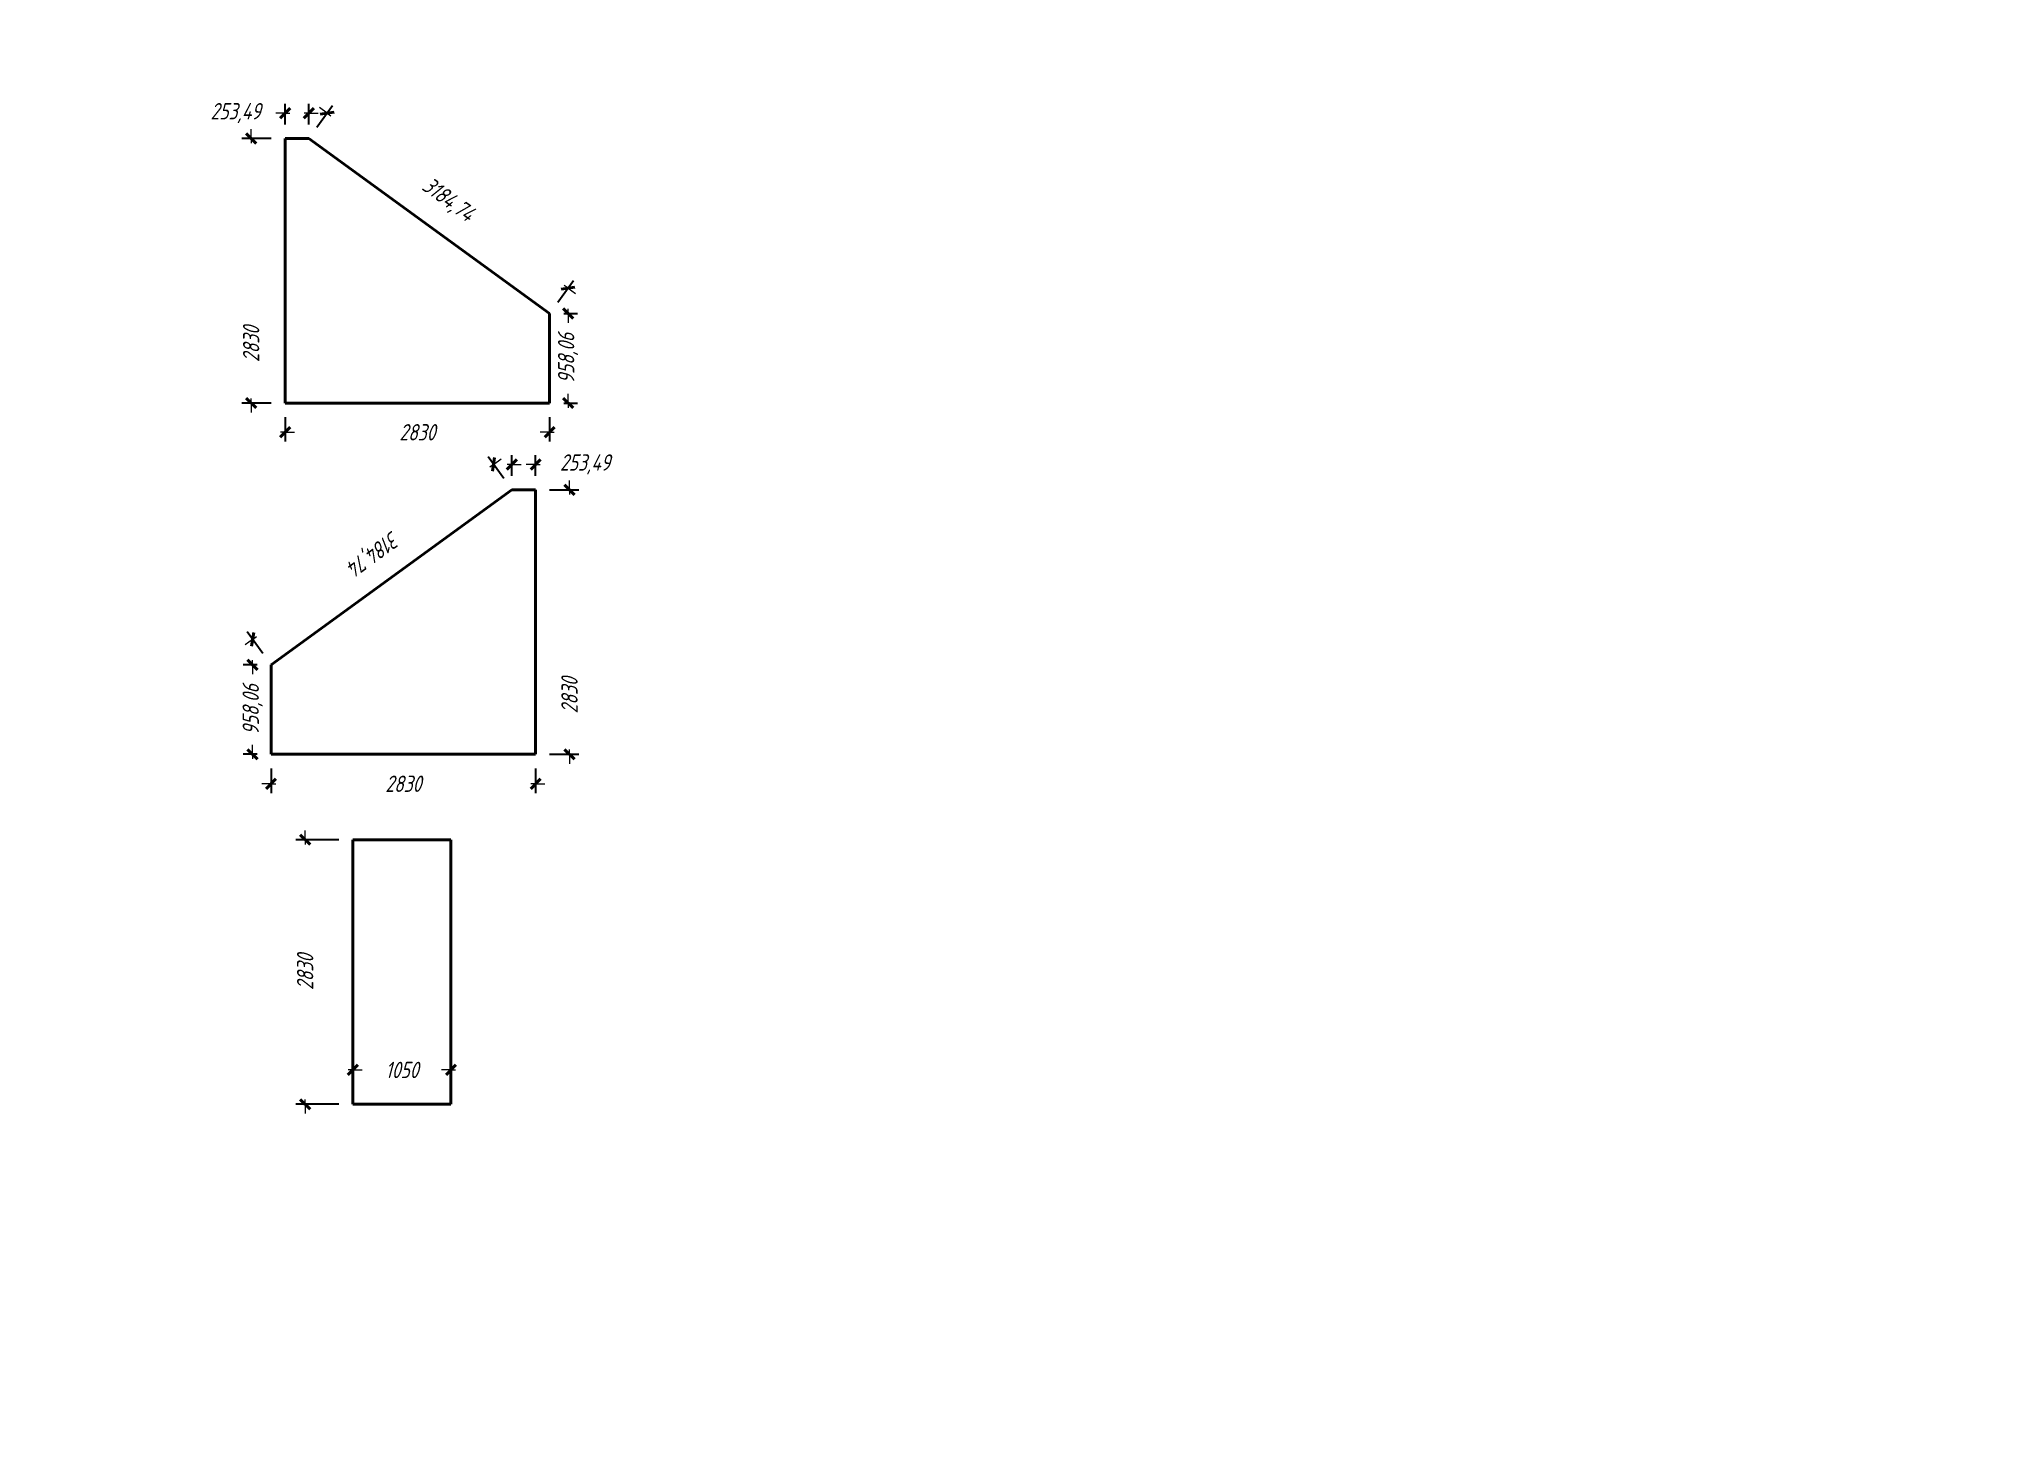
# Model space of a CAD drawing. Header units: millimetres. Extents: x 0 to 6720, y 0 to 401.
# Drawn here: x 4620 to 5040, y 0 to 297 of the extents above; entities that cross this region are included whole.
import ezdxf

# ---------------------------------------------------------------- set-up
doc = ezdxf.new("R2010")
doc.units = ezdxf.units.MM
doc.linetypes.add('K5LT_BASIC', pattern=[0])
doc.linetypes.add('K5LT_THIN', pattern=[0])
doc.layers.add('Системный слой', color=7, linetype='Continuous')
doc.styles.add('KDIMTEXTSTYLE', font='GOST_AU.SHX', dxfattribs={"width": 0.96, "oblique": 15, "height": 5})
doc.dimstyles.new('KDIMSTYLE (0.02)', dxfattribs={"dimtxt": 5, "dimasz": 1, "dimexe": 2, "dimexo": 0, "dimgap": 1, "dimtad": 1, "dimlfac": 50, "dimtxsty": 'KDIMTEXTSTYLE', "dimsah": 1, "dimcen": 0, "dimdle": 1, "dimadec": 0, "dimazin": 0, "dimtfac": 0.667, "dimtmove": 0, "dimatfit": 3, "dimfxl": 0, "dimtvp": 1, "dimtolj": 1, "dimtzin": 0, "dimarcsym": 0})

msp = doc.modelspace()

# ---------------------------------------------------------------- blocks, each defined once
blk = doc.blocks.new('U9')
at = {"layer": 'Системный слой', "color": 5, "linetype": 'K5LT_BASIC', "lineweight": 40}
for p, q in [((4708.07, 125.78), (4687.07, 125.78)), ((4687.07, 125.78), (4687.07, 69.18)), ((4708.07, 69.18), (4708.07, 125.78)), ((4687.07, 69.18), (4708.07, 69.18))]:
    blk.add_line(p, q, dxfattribs=at)
blk = doc.blocks.new('KDIMARROW_03')
at = {"layer": 'Системный слой', "color": 0, "linetype": 'K5LT_BASIC', "lineweight": 40}
blk.add_line((-1.06, -1.06), (1.06, 1.06), dxfattribs=at)
at = {"layer": 'Системный слой', "color": 0, "linetype": 'K5LT_THIN', "lineweight": 18}
for q in [(-1, 0), (2, 0)]:
    blk.add_line((0, 0), q, dxfattribs=at)

# ---------------------------------------------------------------- dimensions: what is measured, and where the dimension line sits
at = {"layer": 'Системный слой', "color": 7}
for base, p1, p2, location in [((4677.64454, 281.2064), (4672.57472, 275.78689), (4677.64454, 275.78689), (4662.00156, 281.2064)), ((4672.57472, 212.9353), (4729.17472, 219.18689), (4672.57472, 219.18689), (4700.87472, 212.9353)), ((4721.1049, 206.0664), (4726.17472, 200.64689), (4721.1049, 200.64689), (4736.74787, 206.0664)), ((4726.17472, 137.74481), (4669.57472, 144.04689), (4726.17472, 144.04689), (4697.87472, 137.74481)), ((4687.06776, 76.53347), (4708.06776, 69.18164), (4687.06776, 69.18164), (4697.56776, 76.53347))]:
    msp.add_linear_dim(base=base, p1=p1, p2=p2, location=location, dimstyle='KDIMSTYLE (0.02)', override={"dimexo": 3, "dimpost": '\\H3.5;\\W0.965;\\Q15;<>', "dimblk1": 'KDIMARROW_03', "dimblk2": 'KDIMARROW_03', "dimse1": 0, "dimse2": 0, "dimclrt": 7, "dimtolj": 1}, dxfattribs=at).render()
for base, p1, p2, angle, location in [((4733.11223, 243.76754), (4677.64454, 275.78689), (4729.17472, 238.34802), 324, (4707.34714, 262.48697)), ((4665.32529, 275.78689), (4672.57472, 219.18689), (4672.57472, 275.78689), 90, (4665.32529, 231.78689)), ((4733.11223, 219.18689), (4729.17472, 238.34802), (4729.17472, 219.18689), 90, (4733.11223, 228.76745)), ((4665.63721, 168.62754), (4721.1049, 200.64689), (4669.57472, 163.20802), 216, (4691.4023, 187.34697)), ((4733.42415, 200.64689), (4726.17472, 144.04689), (4726.17472, 200.64689), 90, (4733.42415, 156.64689)), ((4665.63721, 144.04689), (4669.57472, 163.20802), (4669.57472, 144.04689), 90, (4665.63721, 153.62745)), ((4676.874, 125.78164), (4687.06776, 69.18164), (4687.06776, 125.78164), 90, (4676.874, 97.48164))]:
    msp.add_linear_dim(base=base, p1=p1, p2=p2, angle=angle, location=location, dimstyle='KDIMSTYLE (0.02)', override={"dimexo": 3, "dimpost": '\\H3.5;\\W0.965;\\Q15;<>', "dimblk1": 'KDIMARROW_03', "dimblk2": 'KDIMARROW_03', "dimse1": 0, "dimse2": 0, "dimclrt": 7, "dimtolj": 1}, dxfattribs=at).render()

# ---------------------------------------------------------------- linework, layer by layer
at = {"layer": 'Системный слой', "color": 5, "linetype": 'K5LT_BASIC', "lineweight": 40}
for p, q in [((4677.64454, 275.78689), (4672.57472, 275.78689)), ((4672.57472, 275.78689), (4672.57472, 219.18689)), ((4729.17472, 238.34802), (4677.64454, 275.78689)), ((4729.17472, 219.18689), (4729.17472, 238.34802)), ((4672.57472, 219.18689), (4729.17472, 219.18689)), ((4669.57472, 163.20802), (4721.1049, 200.64689)), ((4721.1049, 200.64689), (4726.17472, 200.64689)), ((4726.17472, 200.64689), (4726.17472, 144.04689)), ((4669.57472, 144.04689), (4669.57472, 163.20802)), ((4726.17472, 144.04689), (4669.57472, 144.04689))]:
    msp.add_line(p, q, dxfattribs=at)

# ---------------------------------------------------------------- block references
at = {"layer": 'Системный слой'}
msp.add_blockref('U9', (0, 0), dxfattribs=at)

msp.set_redraw_order([(e.dxf.handle, doc.entitydb.next_handle()) for e in msp.query("TEXT MTEXT ATTDEF DIMENSION ARC_DIMENSION")])  # texts and dimensions are drawn at this point

doc.saveas('drawing.dxf')
